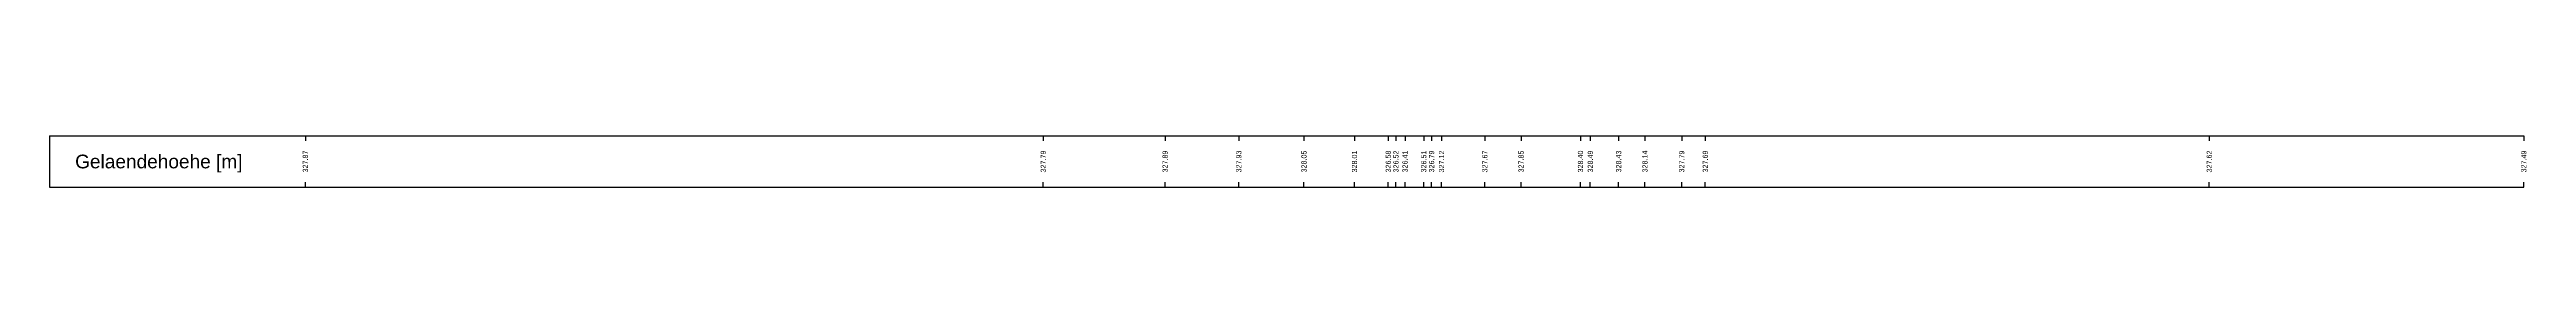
# Model space of a CAD drawing. Header units: millimetres. Extents: x -8 to 79, y -83 to 317.
# Drawn here: x -7.5 to 65.1, y 61.8 to 63.2 of the extents above; entities that cross this region are included whole.
import ezdxf
from ezdxf.enums import TextEntityAlignment as Align

# ---------------------------------------------------------------- set-up
doc = ezdxf.new("R2010")
doc.units = ezdxf.units.MM
doc.styles.get("Standard").update_dxf_attribs({"font": 'arial.ttf'})

msp = doc.modelspace()

# ---------------------------------------------------------------- linework, layer by layer
at = {"layer": 'band'}
for p, q in [((0, 63.25), (0, 63.1)), ((21.634, 63.25), (21.634, 63.1)), ((25.206, 63.25), (25.206, 63.1)), ((27.368, 63.25), (27.368, 63.1)), ((29.278, 63.25), (29.278, 63.1)), ((30.759, 63.25), (30.759, 63.1)), ((31.749, 63.25), (31.749, 63.1)), ((31.974, 63.25), (31.974, 63.1)), ((32.24, 63.25), (32.24, 63.1)), ((32.79, 63.25), (32.79, 63.1)), ((33.02, 63.25), (33.02, 63.1)), ((33.311, 63.25), (33.311, 63.1)), ((34.581, 63.25), (34.581, 63.1)), ((35.642, 63.25), (35.642, 63.1)), ((37.383, 63.25), (37.383, 63.1)), ((37.673, 63.25), (37.673, 63.1)), ((38.503, 63.25), (38.503, 63.1)), ((39.274, 63.25), (39.274, 63.1)), ((40.354, 63.25), (40.354, 63.1)), ((41.044, 63.25), (41.044, 63.1)), ((55.818, 63.25), (55.818, 63.1)), ((65.042, 63.25), (65.042, 63.1)), ((0, 61.75), (0, 61.9)), ((21.634, 61.75), (21.634, 61.9)), ((25.206, 61.75), (25.206, 61.9)), ((27.368, 61.75), (27.368, 61.9)), ((29.278, 61.75), (29.278, 61.9)), ((30.759, 61.75), (30.759, 61.9)), ((31.749, 61.75), (31.749, 61.9)), ((31.974, 61.75), (31.974, 61.9)), ((32.24, 61.75), (32.24, 61.9)), ((32.79, 61.75), (32.79, 61.9)), ((33.02, 61.75), (33.02, 61.9)), ((33.311, 61.75), (33.311, 61.9)), ((34.581, 61.75), (34.581, 61.9)), ((35.642, 61.75), (35.642, 61.9)), ((37.383, 61.75), (37.383, 61.9)), ((37.673, 61.75), (37.673, 61.9)), ((38.503, 61.75), (38.503, 61.9)), ((39.274, 61.75), (39.274, 61.9)), ((40.354, 61.75), (40.354, 61.9)), ((41.044, 61.75), (41.044, 61.9)), ((55.818, 61.75), (55.818, 61.9)), ((65.042, 61.75), (65.042, 61.9))]:
    msp.add_line(p, q, dxfattribs=at)
at = {"layer": 'frame'}
for p, q in [((-7.5, 63.25), (65.042, 63.25)), ((-7.5, 63.25), (-7.5, 61.75)), ((-7.5, 61.75), (65.042, 61.75))]:
    msp.add_line(p, q, dxfattribs=at)

# ---------------------------------------------------------------- texts
msp.add_text('Gelaendehoehe [m]', height=0.4).set_placement((-6.75, 62.5), align=Align.MIDDLE_LEFT)
for s, p in [('327.87', (0, 62.5)), ('327.79', (21.634, 62.5)), ('327.89', (25.206, 62.5)), ('327.93', (27.368, 62.5)), ('328.05', (29.278, 62.5)), ('328.01', (30.759, 62.5)), ('326.58', (31.749, 62.5)), ('326.52', (31.974, 62.5)), ('326.41', (32.24, 62.5)), ('326.51', (32.79, 62.5)), ('326.79', (33.02, 62.5)), ('327.12', (33.311, 62.5)), ('327.67', (34.581, 62.5)), ('327.85', (35.642, 62.5)), ('328.40', (37.383, 62.5)), ('328.49', (37.673, 62.5)), ('328.43', (38.503, 62.5)), ('328.14', (39.274, 62.5)), ('327.79', (40.354, 62.5)), ('327.69', (41.044, 62.5)), ('327.62', (55.818, 62.5)), ('327.49', (65.042, 62.5))]:
    msp.add_text(s, height=0.15, rotation=90).set_placement(p, align=Align.MIDDLE)

doc.saveas('drawing.dxf')
